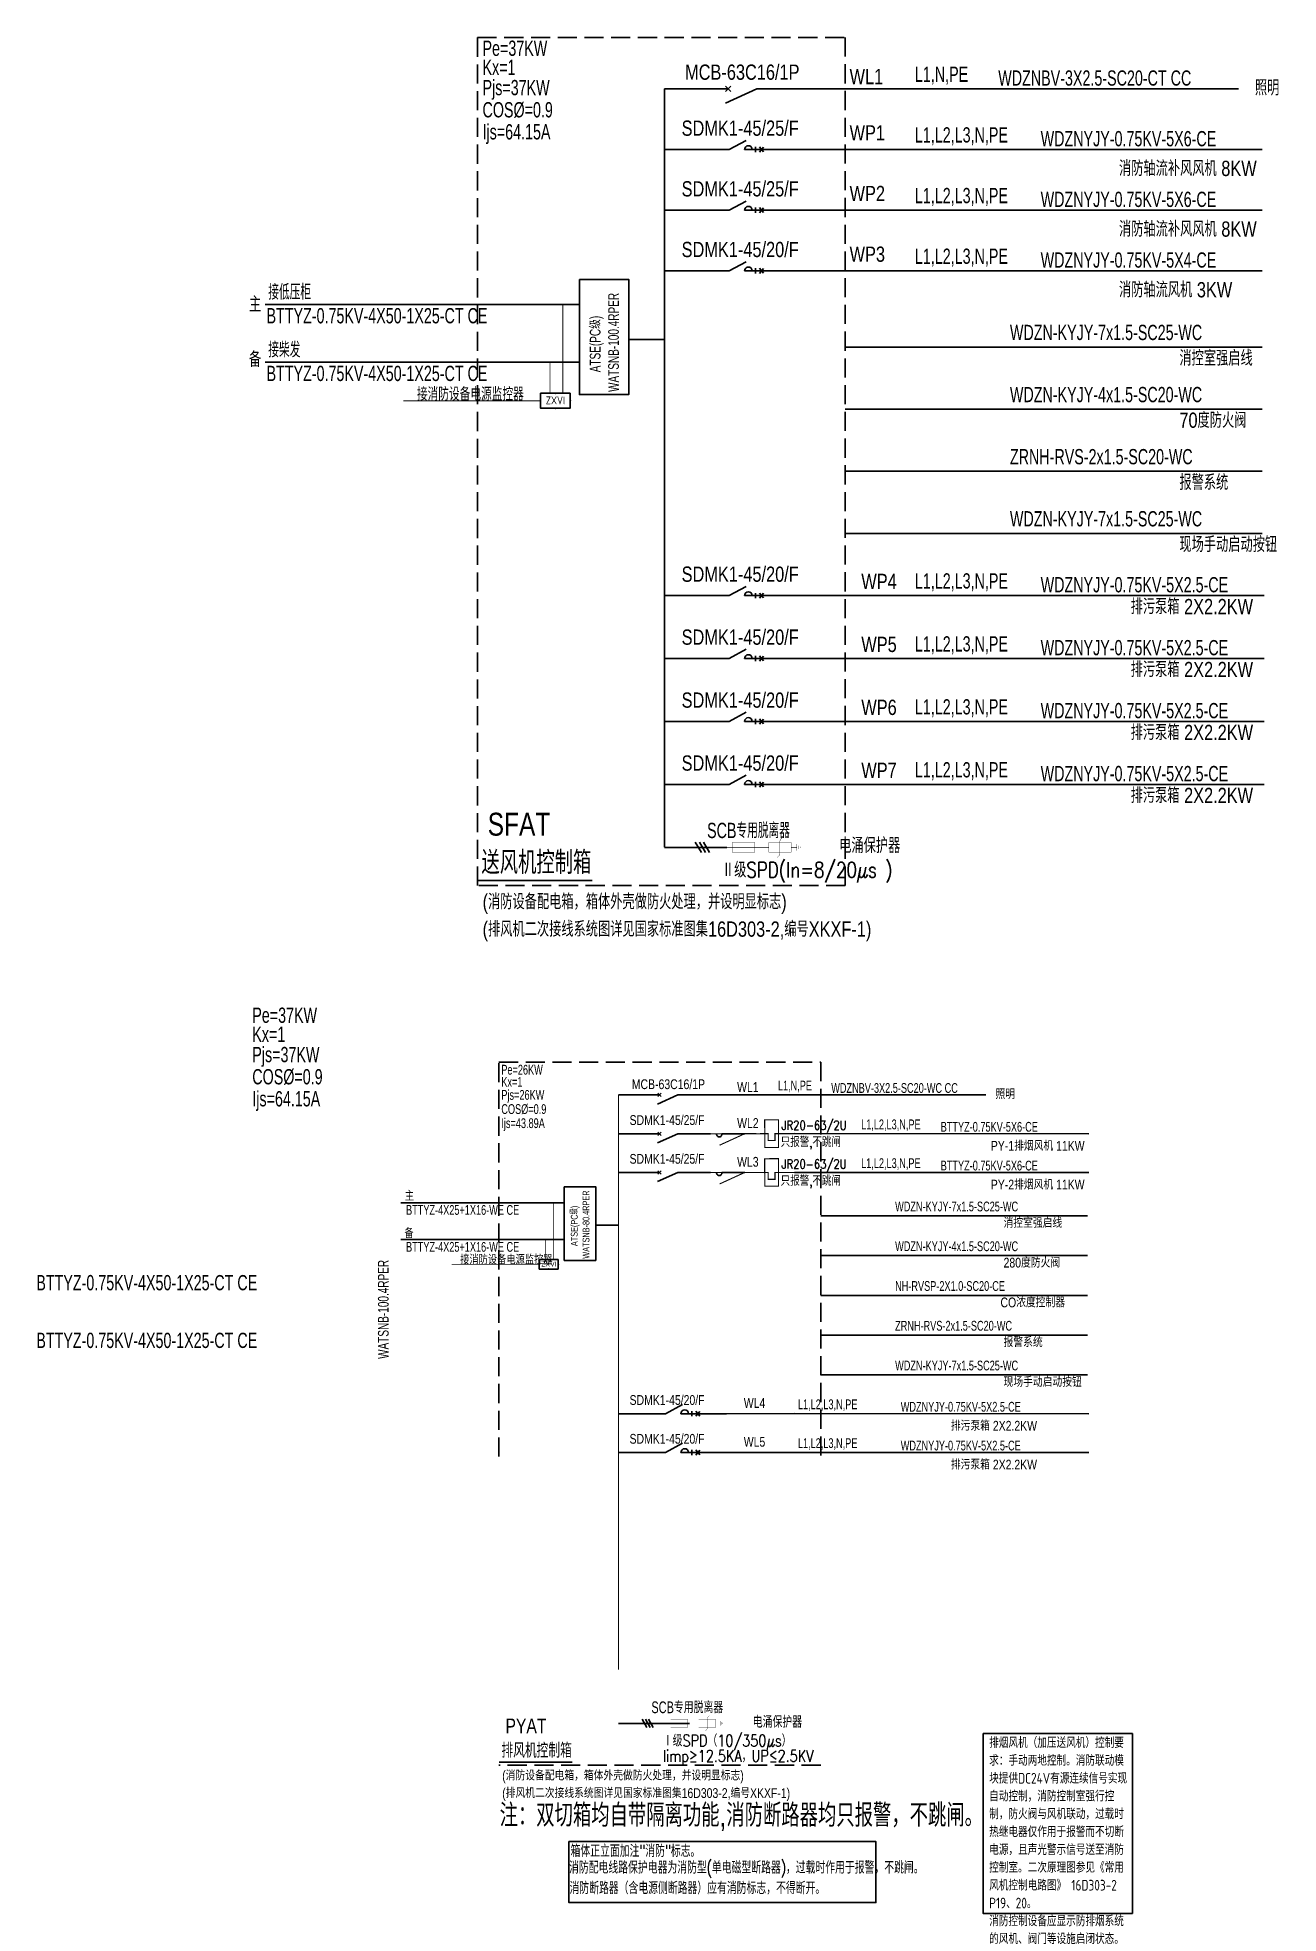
# Model space of a CAD drawing. Extents: x -9422388 to 15610651, y -1992469 to 953794.
# Drawn here: x 1755480 to 1787981, y -1173493 to -1124380 of the extents above; entities that cross this region are included whole.
import ezdxf
from ezdxf.enums import TextEntityAlignment as Align

# ---------------------------------------------------------------- set-up
doc = ezdxf.new("R2010")
doc.units = 0
doc.header["$LTSCALE"] = 1000
doc.linetypes.add('DASH', pattern=[0.35, 0.25, -0.1])
doc.linetypes.add('DOTE', pattern=[2.42, 2, -0.2, 0.02, -0.2])
for name, color, linetype in [('A-ANNO-IDEN-TEXT', 3, 'Continuous'), ('ABDE_SYS', 7, 'Continuous'), ('D_E_Text（强电文字）', 51, 'Continuous'), ('D_E_Wire（强电线缆）', 10, 'Continuous'), ('DX1', 2, 'Continuous'), ('ELEMENT', 3, 'Continuous'), ('EQUIP-消防', 3, 'Continuous'), ('S_WSD_NOTE（给排水文字说明）', 210, 'Continuous'), ('SIG_TEXT', 7, 'Continuous'), ('TEL_TEXT', 7, 'Continuous'), ('WIRE-消防', 5, 'DOTE'), ('漏电断路器', 1, 'Continuous'), ('电气系统图', 6, 'Continuous'), ('系统图字', 2, 'Continuous'), ('系统图线2', 3, 'Continuous'), ('虚线6', 1, 'Continuous')]:
    doc.layers.add(name, color=color, linetype=linetype)
doc.styles.add('7-1$0$HZ', font='xcsg.shx', dxfattribs={"width": 0.8, "bigfont": 'hztxt.shx'})
doc.styles.add('_HZTXT', font='SIMPLEX', dxfattribs={"width": 0.8, "bigfont": 'HZTXT'})
doc.styles.add('_TEL_DIM', font='SIMPLEX', dxfattribs={"width": 0.8, "height": 3.5, "bigfont": 'HZTXT'})
doc.styles.add('HZ1', font='gbenor.shx', dxfattribs={"width": 0.9, "bigfont": 'gbcbig.shx'})
doc.styles.add('HZTXT', font='romans.shx', dxfattribs={"width": 0.7, "bigfont": 'hztxt.shx'})
doc.styles.get("Standard").update_dxf_attribs({"font": 'gbenor.shx', "bigfont": 'gbcbig.shx'})
doc.styles.add('ZSDZ', font='XCSG.SHX', dxfattribs={"width": 0.8, "height": 3.5, "bigfont": 'HZTXT.SHX'})
doc.styles.add('仿宋', font='txt1.shx', dxfattribs={"width": 0.8, "bigfont": 'fs.shx'})
doc.styles.add('电气', font='_hysz.shx', dxfattribs={"width": 0.7, "bigfont": '_hyfs.shx'})

msp = doc.modelspace()

# ---------------------------------------------------------------- texts
at = {"layer": 'ABDE_SYS', "color": 2, "linetype": 'Continuous', "insert": (1780404.29799, -1168878.41733), "char_height": 280, "width": 3678.3601459, "attachment_point": 1, "style": 'HZ1'}
msp.add_mtext('排烟风机（加压送风机）控制要求：手动两地控制。消防联动模块提供DC24V有源连续信号实现自动控制，消防控制室强行控制，防火阀与风机联动，过载时热继电器仅作用于报警而不切断电源，且声光警示信号送至消防控制室。二次原理图参见《常用风机控制电路图》 16D303-2 P19、20。\\P{\\C6;消防控制设备应显示防排烟系统的风机、阀门等设施启闭状态。}', dxfattribs=at)
at = {"layer": 'D_E_Text（强电文字）', "style": '电气', "width": 0.7}
for s, height, p in [('WATSNB-100.4RPER', 280, (1770705.99273, -1133658.82965)), ('ATSE(PC级)', 280, (1770224.88693, -1133143.43073)), ('WATSNB-80.4RPER', 179.2, (1769935.19664, -1156351.2906)), ('ATSE(PC级)', 179.2, (1769627.28892, -1156021.43529)), ('WATSNB-100.4RPER', 280, (1764676.87581, -1158973.62999))]:
    msp.add_text(s, height=height, rotation=90, dxfattribs=at).set_placement(p)
at = {"layer": 'DX1', "style": '7-1$0$HZ', "width": 0.7}
for s, height, p in [('Pe=37KW', 400.000036, (1767134.93162, -1124861.01424)), ('Kx=1', 400.000036, (1767134.93162, -1125359.3004)), ('L1,N,PE', 400.000059, (1778459.59976, -1125540.91298)), ('Pjs=37KW', 400.000036, (1767134.93162, -1125890.82908)), ('Ijs=64.15A', 400.000036, (1767134.93162, -1127048.62087)), ('L1,L2,L3,N,PE', 400.0000595, (1778459.59976, -1127129.13348)), ('L1,L2,L3,N,PE', 400.0000595, (1778459.59976, -1128717.35397)), ('L1,L2,L3,N,PE', 400.0000595, (1778459.59976, -1130305.57446)), ('接低压柜', 400.000036, (1761524.73425, -1131244.04727)), ('BTTYZ-0.75KV-4X50-1X25-CT CE', 400.0000357, (1761478.88548, -1131863.36418)), ('WDZN-KYJY-7x1.5-SC25-WC', 400.0000595, (1780947.65027, -1132301.377)), ('接柴发', 400.000036, (1761524.73425, -1132754.41254)), ('BTTYZ-0.75KV-4X50-1X25-CT CE', 400.0000357, (1761478.88548, -1133373.72945)), ('WDZN-KYJY-4x1.5-SC20-WC', 400.0000595, (1780947.65027, -1133927.52705)), ('ZRNH-RVS-2x1.5-SC20-WC', 400.0000595, (1780947.65027, -1135553.6771)), ('WDZN-KYJY-7x1.5-SC25-WC', 400.0000595, (1780947.65027, -1137179.82714)), ('L1,L2,L3,N,PE', 400.0000595, (1778459.59976, -1138805.97719)), ('L1,L2,L3,N,PE', 400.0000595, (1778459.59976, -1140454.22695)), ('L1,L2,L3,N,PE', 400.0000595, (1778459.59976, -1142102.47672)), ('L1,L2,L3,N,PE', 400.0000595, (1778459.59976, -1143750.72648)), ('Pe=37KW', 400.000036, (1761105.8147, -1150175.81458)), ('Kx=1', 400.000036, (1761105.8147, -1150674.10074)), ('Pjs=37KW', 400.000036, (1761105.8147, -1151205.62942)), ('Pe=26KW', 256.000023, (1767627.68466, -1151530.83136)), ('Kx=1', 256.000023, (1767627.68466, -1151849.7345)), ('Ijs=64.15A', 400.000036, (1761105.8147, -1152363.42121)), ('Pjs=26KW', 256.000023, (1767627.68466, -1152189.91286)), ('L1,N,PE', 256.000038, (1774871.15246, -1151945.56295)), ('Ijs=43.89A', 256.000023, (1767627.68466, -1152930.89961)), ('L1,L2,L3,N,PE', 256.0000381, (1777050.09628, -1152962.02407)), ('L1,L2,L3,N,PE', 256.0000381, (1777049.7796, -1153976.96716, 0.00073)), ('主', 256.00002, (1765100.66069, -1154835.15151, -12605.39206)), ('BTTYZ-4X25+1X16-WE CE', 256.0000228, (1765132.71219, -1155202.1927)), ('WDZN-KYJY-7x1.5-SC25-WC', 256.0000381, (1777940.74463, -1155111.83458)), ('备', 256.00002, (1765091.30134, -1155809.94274, -12605.39206)), ('BTTYZ-4X25+1X16-WE CE', 256.0000228, (1765132.71063, -1156168.82647)), ('WDZN-KYJY-4x1.5-SC20-WC', 256.0000381, (1777940.74463, -1156152.57061)), ('BTTYZ-0.75KV-4X50-1X25-CT CE', 400.0000357, (1755449.76856, -1157178.16452)), ('NH-RVSP-2X1.0-SC20-CE', 256.0000381, (1777940.74463, -1157193.30664)), ('ZRNH-RVS-2x1.5-SC20-WC', 256.0000381, (1777940.74463, -1158234.04267)), ('BTTYZ-0.75KV-4X50-1X25-CT CE', 400.0000357, (1755449.76856, -1158688.52979)), ('WDZN-KYJY-7x1.5-SC25-WC', 256.0000381, (1777940.74463, -1159274.7787)), ('L1,L2,L3,N,PE', 256.0000381, (1775395.09022, -1160290.924, 0.00015)), ('L1,L2,L3,N,PE', 256.0000381, (1775394.77321, -1161306.91411, 0.00038))]:
    msp.add_text(s, height=height, dxfattribs=at).set_placement(p)
for s, height, rotation, p in [('WDZNBV-3X2.5-SC20-CT CC', 400.0000357, 359.999972679, (1780641.72584, -1125640.47692)), ('COS%%C=0.9', 400.000036, 359.999972679, (1767134.93162, -1126471.73177)), ('WDZNYJY-0.75KV-5X6-CE', 400.0000357, 359.999972679, (1781752.63689, -1127228.69742)), ('WDZNYJY-0.75KV-5X6-CE', 400.0000357, 359.999972679, (1781752.63689, -1128816.91791)), ('WDZNYJY-0.75KV-5X4-CE', 400.0000357, 359.999972679, (1781752.63689, -1130405.13841)), ('WDZNYJY-0.75KV-5X2.5-CE', 400.0000357, 359.999972679, (1781752.63689, -1138905.54113)), ('WDZNYJY-0.75KV-5X2.5-CE', 400.0000357, 359.999972679, (1781752.63689, -1140553.79089)), ('WDZNYJY-0.75KV-5X2.5-CE', 400.0000357, 359.999972679, (1781752.63689, -1142202.04066)), ('WDZNYJY-0.75KV-5X2.5-CE', 400.0000357, 359.999972679, (1781752.63689, -1143850.29042)), ('COS%%C=0.9', 400.000036, 359.999972679, (1761105.8147, -1151786.53211)), ('WDZNBV-3X2.5-SC20-WC CC', 256.0000228, 359.99997268, (1776267.71315, -1152009.28387)), ('COS%%C=0.9', 256.000023, 359.99997268, (1767627.68466, -1152561.69058)), ('BTTYZ-0.75KV-5X6-CE', 256.0000228, 359.99997268, (1779135.29444, -1153025.74499)), ('BTTYZ-0.75KV-5X6-CE', 256.0000228, 359.99997268, (1779134.97775, -1154040.68808, 0.00073)), ('WDZNYJY-0.75KV-5X2.5-CE', 256.0000228, 359.99997268, (1778087.91823, -1160354.64493, 0.00015)), ('WDZNYJY-0.75KV-5X2.5-CE', 256.0000228, 359.99997268, (1778087.60122, -1161370.63503, 0.00038))]:
    msp.add_text(s, height=height, rotation=rotation, dxfattribs=at).set_placement(p)
at = {"layer": 'S_WSD_NOTE（给排水文字说明）', "color": 3, "style": '仿宋', "width": 0.8}
for s, p in [('只报警,不跳闸', (1774943.02176, -1153422.78386, -0.00116)), ('JR20-63/2U', (1774966.63843, -1152977.93678, -0.00116)), ('JR20-63/2U', (1774966.32175, -1153992.87988, -0.00043)), ('只报警,不跳闸', (1774942.70508, -1154437.72696, -0.00043))]:
    msp.add_text(s, height=240, dxfattribs=at).set_placement(p)
at = {"layer": 'SIG_TEXT', "style": '_HZTXT', "width": 0.7}
for s, p in [('箱体正立面加注"消防"标志。', (1769440.73865, -1172014.10791)), ('消防配电线路保护电器为消防型(单电磁型断路器)，过载时作用于报警，不跳闸。', (1769401.27648, -1172449.07794)), ('消防断路器（含电源侧断路器）应有消防标志，不得断开。', (1769412.32554, -1172986.76955))]:
    msp.add_text(s, height=320, dxfattribs=at).set_placement(p)
at = {"layer": 'TEL_TEXT', "style": '_TEL_DIM', "width": 0.8}
for height, p in [(350, (1765416.45854, -1133890.01996)), (224, (1766549.89475, -1156499.2524))]:
    msp.add_text('接消防设备电源监控器', height=height, dxfattribs=at).set_placement(p)
at = {"layer": '电气系统图', "color": 2, "style": 'ZSDZ', "width": 0.8}
for s, height, p in [('MCB-63C16/1P', 400, (1772439.92082, -1125486.81339, -57182.51426)), ('WL1', 400, (1776748.44856, -1125601.71897, -57182.51426)), ('照明', 400, (1787363.88137, -1125894.64689)), ('SDMK1-45/25/F', 400, (1772349.16026, -1126952.87632, -57182.51426)), ('WP1', 400, (1776748.44856, -1127075.03408, -57182.51426)), ('消防轴流补风风机 8KW', 400, (1783803.64942, -1128006.41678)), ('SDMK1-45/25/F', 400, (1772349.16026, -1128541.09682, -57182.51426)), ('WP2', 400, (1776748.44856, -1128663.25458, -57182.51426)), ('消防轴流补风风机 8KW', 400, (1783803.64942, -1129594.63727)), ('SDMK1-45/20/F', 400, (1772349.16026, -1130129.31731, -57182.51426)), ('WP3', 400, (1776748.44856, -1130251.47507, -57182.51426)), ('消防轴流风机 3KW', 400, (1783803.64942, -1131182.85777)), ('主', 400, (1761019.66091, -1131565.0182, -12605.39206)), ('消控室强启线', 400, (1785385.48365, -1132972.85568)), ('备', 400, (1761019.66091, -1133006.60001, -12605.39206)), ('70度防火阀', 400, (1785385.48365, -1134599.00573)), ('报警系统', 400, (1785385.48365, -1136225.15577)), ('现场手动启动按钮', 400, (1785385.48365, -1137851.30582)), ('SDMK1-45/20/F', 400, (1772349.16026, -1138629.72004, -57182.51426)), ('WP4', 400, (1777055.40634, -1138820.08372, -57182.51426)), ('排污泵箱 2X2.2KW', 400, (1784108.51114, -1139477.45587)), ('SDMK1-45/20/F', 400, (1772349.16026, -1140277.9698, -57182.51426)), ('WP5', 400, (1777055.40634, -1140468.33349, -57182.51426)), ('排污泵箱 2X2.2KW', 400, (1784108.51114, -1141125.70563)), ('SDMK1-45/20/F', 400, (1772349.16026, -1141926.21956, -57182.51426)), ('WP6', 400, (1777055.40634, -1142116.58325, -57182.51426)), ('排污泵箱 2X2.2KW', 400, (1784108.51114, -1142773.95539)), ('SDMK1-45/20/F', 400, (1772349.16026, -1143574.46933, -57182.51426)), ('WP7', 400, (1777055.40634, -1143764.83301, -57182.51426)), ('排污泵箱 2X2.2KW', 400, (1784108.51114, -1144422.20516)), ('(消防设备配电箱，箱体外壳做防火处理，并设明显标志)', 400, (1767136.93563, -1147203.2145)), ('(排风机二次接线系统图详见国家标准图集16D303-2,编号XKXF-1)', 400, (1767136.93563, -1147921.03015)), ('MCB-63C16/1P', 256, (1771044.91061, -1151910.93921, -36596.80912)), ('WL1', 256, (1773802.36837, -1151984.47878, -36596.80912)), ('照明', 256, (1780569.89269, -1152171.95265)), ('SDMK1-45/25/F', 256, (1770986.82385, -1152849.21949, -36596.80912)), ('WL2', 256, (1773802.36837, -1152927.40045, -36596.80912)), ('SDMK1-45/25/F', 256, (1770986.50717, -1153864.16258, -36596.80839)), ('PY-1排烟风机 11KW', 256, (1780447.94245, -1153523.48538)), ('WL3', 256, (1773802.05169, -1153942.34355, -36596.80839)), ('PY-2排烟风机 11KW', 256, (1780447.62577, -1154538.42847, 0.00073)), ('消控室强启线', 256, (1780780.958, -1155541.58093)), ('280度防火阀', 256, (1780780.958, -1156582.31696)), ('CO浓度控制器', 256, (1780699.99023, -1157623.05299)), ('报警系统', 256, (1780780.958, -1158663.78902)), ('现场手动启动按钮', 256, (1780780.95799, -1159704.52505)), ('SDMK1-45/20/F', 256, (1770986.50717, -1160178.11943, -36596.80897)), ('WL4', 256, (1773977.80216, -1160256.30039, -36596.80897)), ('SDMK1-45/20/F', 256, (1770986.19016, -1161194.10953, -36596.80875)), ('排污泵箱 2X2.2KW', 256, (1779400.56624, -1160852.38532, 0.00015)), ('WL5', 256, (1773977.48515, -1161272.2905, -36596.80875)), ('排污泵箱 2X2.2KW', 256, (1779400.24924, -1161868.37543, 0.00038)), ('(消防设备配电箱，箱体外壳做防火处理，并设明显标志)', 256, (1767651.00009, -1170008.79279)), ('(排风机二次接线系统图详见国家标准图集16D303-2,编号XKXF-1)', 256, (1767651.00009, -1170468.1948))]:
    msp.add_text(s, height=height, dxfattribs=at).set_placement(p)
at = {"layer": '电气系统图', "color": 4, "style": 'ZSDZ', "width": 0.8}
for s, height, p in [('SFAT', 600, (1767270.3367, -1145275.96032)), ('送风机控制箱', 600, (1767105.40899, -1146279.49702)), ('PYAT', 384, (1767736.37677, -1168773.57494)), ('排风机控制箱', 384, (1767630.82304, -1169415.83843)), ('注：双切箱均自带隔离功能,消防断路器均只报警，不跳闸。', 600, (1767582.19581, -1171221.38119))]:
    msp.add_text(s, height=height, dxfattribs=at).set_placement(p)
at = {"layer": '电气系统图', "color": 3, "style": '7-1$0$HZ', "width": 0.7}
for height, rotation, p in [(400.000036, 359.999972679, (1773015.91111, -1145339.12435)), (307.200027, 359.99997268, (1771556.52, -1168248.50465))]:
    msp.add_text('SCB专用脱离器', height=height, rotation=rotation, dxfattribs=at).set_placement(p)
at = {"layer": '系统图字', "style": 'HZTXT', "width": 0.8}
for s, height, p in [('电涌保护器', 400, (1776475.67309, -1145731.67106)), ('Ⅱ级SPD(In=8/20μs )', 400, (1773406.34697, -1146370.92695)), ('电涌保护器', 307.2, (1774213.61721, -1168630.0466)), ('Ⅰ级SPD（10/350μs）', 307.2, (1771856.37475, -1169120.99513)), ('limp≥12.5KA，UP≤2.5KV', 307.2, (1771856.37475, -1169522.36533))]:
    msp.add_text(s, height=height, dxfattribs=at).set_placement(p)

# ---------------------------------------------------------------- blocks, each defined once
blk = doc.blocks.new('$equip$00002780')
for p, q in [((0.65, 0.65), (-0.65, 0.65)), ((-0.65, 0.65), (-0.65, 0)), ((-0.65, 0), (0.65, 0)), ((0.65, 0), (0.65, 0.65))]:
    blk.add_line(p, q)
at = {"const_width": 0.0333}
blk.add_lwpolyline([(-0.65, 0.65), (-0.65, 0), (0.65, 0), (0.65, 0.65), (-0.65, 0.65), (-0.65, 0)], dxfattribs=at)
for p in [(-0.65, 0.325), (0, 0.65), (0, 0), (0.65, 0.325)]:
    blk.add_point(p)
at = {"color": 7}
blk.add_attdef('$TEXT$', text='', height=0.34, dxfattribs=at).set_placement((0.006, 0.343), align=Align.MIDDLE_CENTER)
at = {"color": 7, "flags": 1}
for tag, height, p in [('A', 0.00002, (0, 0)), ('B', 0.4, (0.905, 0.246))]:
    blk.add_attdef(tag, text='', height=height, dxfattribs=at).set_placement(p, align=Align.MIDDLE_CENTER)
blk = doc.blocks.new('M_M7')
for p, q in [((-0.25, -0.2), (0, -0.75)), ((-0.047, -0.297), (0.047, -0.203)), ((-0.047, -0.203), (0.047, -0.297))]:
    blk.add_line(p, q)
for points in [[(0, 0), (0, -0.25)], [(0, -0.75), (0, -1)]]:
    blk.add_lwpolyline(points)
at = {"width": 0.8, "flags": 9}
blk.add_attdef('S', (0.25, -0.5), '', height=0.2, dxfattribs=at)
blk = doc.blocks.new('$element$00000585')
at = {"const_width": 0.0233}
for points in [[(0, 0), (0, -0.425), (-0.15, -0.425), (-0.15, -0.575), (0, -0.575), (0, -1)], [(-0.3, -0.35), (0.3, -0.35), (0.3, -0.65), (-0.3, -0.65), (-0.3, -0.35)]]:
    blk.add_lwpolyline(points, dxfattribs=at)
at = {"flags": 9}
blk.add_attdef('S', (0, 0), '', height=0.00000667, dxfattribs=at)
blk = doc.blocks.new('$element$00000577')
at = {"const_width": 0.0233}
for points in [[(0, 0), (0, -0.25)], [(-0.25, -0.2), (0, -0.75), (0, -1)]]:
    blk.add_lwpolyline(points, dxfattribs=at)
blk.add_arc((-0.008, -0.192), 0.0589, 81.8699, 278.1301)
at = {"flags": 9}
blk.add_attdef('S', (0, 0), '', height=0.00000667, dxfattribs=at)
blk = doc.blocks.new('EWFWGGRG')
at = {"layer": '电气系统图', "color": 3}
for p, q in [((28200, -306972), (28640, -306732)), ((28885, -306906), (28885, -307040)), ((29098, -306911), (28992, -307040)), ((28996, -306906), (29094, -307035)), ((28200, -306972), (27800, -306972)), ((29798, -306972), (28600, -306972))]:
    blk.add_line(p, q, dxfattribs=at)
blk.add_arc((28702, -306972), 100, 0, 180, dxfattribs=at)

# ---------------------------------------------------------------- linework, layer by layer
at = {"color": 4, "ltscale": 1.5}
for points, const_width in [([(1773530.07648, -1145581.61037), (1774103.27583, -1145581.61037)], 10), ([(1774629.98528, -1145581.61037), (1774103.27583, -1145581.61037)], 10), ([(1775220.65306, -1145581.47631), (1775366.4452, -1145581.47631)], 10), ([(1775366.48579, -1145665.61037), (1775366.48579, -1145497.61037)], 10), ([(1775408.48579, -1145623.6774), (1775408.48579, -1145539.54334)], 10), ([(1775450.44373, -1145602.40327), (1775450.44373, -1145560.33624)], 10), ([(1771951.39901, -1168514.79999), (1772391.61611, -1168514.79999)], 7.68), ([(1772796.12897, -1168514.79999), (1772391.61611, -1168514.79999)], 7.68), ([(1773249.76182, -1168514.69703), (1773361.73019, -1168514.69703)], 7.68), ([(1773361.76136, -1168579.31199), (1773361.76136, -1168450.28799)], 7.68), ([(1773394.01736, -1168547.10747), (1773394.01736, -1168482.49251)], 7.68), ([(1773426.24106, -1168530.76894), (1773426.24106, -1168498.46146)], 7.68)]:
    msp.add_lwpolyline(points, dxfattribs=dict(at, const_width=const_width))
for points, const_width in [([(1773674.97098, -1145707.61037), (1773674.97098, -1145455.61037), (1774262.97098, -1145455.61037), (1774262.97098, -1145707.61037)], 10), ([(1774629.98528, -1145707.61037), (1774629.98528, -1145455.61037), (1775217.98528, -1145455.61037), (1775217.98528, -1145707.61037)], 10), ([(1772062.67799, -1168611.56799), (1772062.67799, -1168418.03199), (1772514.26199, -1168418.03199), (1772514.26199, -1168611.56799)], 7.68), ([(1772796.12897, -1168611.56799), (1772796.12897, -1168418.03199), (1773247.71297, -1168418.03199), (1773247.71297, -1168611.56799)], 7.68)]:
    msp.add_lwpolyline(points, close=True, dxfattribs=dict(at, const_width=const_width))
for points, const_width in [([(1774851.5713, -1145847.46798), (1774894.69596, -1145804.34332, 0.1989123673), (1774923.98528, -1145733.63264), (1774923.98528, -1145429.47989, -0.1984321636), (1774953.14406, -1145358.89999), (1774996.39926, -1145315.48463)], 10), ([(1772966.30703, -1168718.97864), (1772999.42677, -1168685.8589, 0.1989123673), (1773021.92097, -1168631.5531), (1773021.92097, -1168397.96378, -0.1984321636), (1773044.31491, -1168343.75843), (1773077.53491, -1168310.41543)], 7.68)]:
    msp.add_lwpolyline(points, format="xyb", dxfattribs=dict(at, const_width=const_width))
at = {"layer": 'A-ANNO-IDEN-TEXT', "color": 6}
msp.add_lwpolyline([(1780245.74774, -1168784.18407), (1784153.26537, -1168784.18407), (1784153.26537, -1173492.66756), (1780245.74774, -1173492.66756)], close=True, dxfattribs=at)
at = {"layer": 'D_E_Wire（强电线缆）', "color": 3}
for points in [[(1769672.63539, -1130711.74326), (1770963.99032, -1130711.74326), (1770963.99032, -1133726.35099), (1769672.63539, -1133726.35099)], [(1769273.84794, -1154465.15531), (1770100.31509, -1154465.15531), (1770100.31509, -1156394.50426), (1769273.84794, -1156394.50426)]]:
    msp.add_lwpolyline(points, close=True, dxfattribs=at)
at = {"layer": 'DX1', "color": 3}
for p, q in [((1761445.72854, -1131367.27812), (1769672.63539, -1131367.27812)), ((1761447.04309, -1132877.64339), (1769672.63539, -1132877.64339)), ((1764993.44312, -1154884.69762), (1769273.84794, -1154884.69762)), ((1764993.44312, -1155851.33139), (1769273.84794, -1155851.33139))]:
    msp.add_line(p, q, dxfattribs=at)
at = {"layer": 'ELEMENT'}
for p, q in [((1772488.417, -1152062.45106), (1780318.4069, -1152062.45123)), ((1775305.32693, -1153076.50792, 0.00116), (1783011.3556, -1153078.91235)), ((1775305.01025, -1154091.45101, 0.00189), (1783011.03891, -1154093.85544, 0.00073)), ((1775305.01025, -1160405.40786, 0.00131), (1783011.03891, -1160407.81228, 0.00015)), ((1775304.69324, -1161421.39796, 0.00154), (1783010.72191, -1161423.80239, 0.00038))]:
    msp.add_line(p, q, dxfattribs=at)
for points in [[(1773104.54413, -1153078.91234), (1772488.417, -1153078.91217)], [(1773404.54363, -1153078.36588), (1774004.54263, -1153077.27296)]]:
    msp.add_lwpolyline(points, dxfattribs=at)
for points, elevation in [([(1773104.22745, -1154093.85544), (1772488.10032, -1154093.85526)], 0.00073), ([(1773404.22695, -1154093.30898), (1774004.22595, -1154092.21606)], 0.00073), ([(1775305.01025, -1160405.40786), (1772488.10032, -1160407.81211)], 0.00015), ([(1775304.69324, -1161421.39796), (1772487.78331, -1161423.80222)], 0.00038)]:
    msp.add_lwpolyline(points, dxfattribs=dict(at, elevation=elevation))
at = {"layer": 'TEL_TEXT'}
msp.add_lwpolyline([(1769396.23745, -1171608.89524), (1777436.45654, -1171608.89524), (1777436.45654, -1173206.5096), (1769396.23745, -1173206.5096)], close=True, dxfattribs=at)
at = {"layer": 'WIRE-消防', "linetype": 'Continuous'}
for points, const_width in [([(1769240.20217, -1133695.01996), (1769240.20217, -1131367.27812)], 25), ([(1768902.71084, -1133695.01996), (1768902.71084, -1132877.64339)], 25), ([(1768651.02419, -1133890.01996), (1765061.71386, -1133890.01996)], 25), ([(1768997.09068, -1156374.4524), (1768997.09068, -1154884.69762)], 16), ([(1768781.09622, -1156374.4524), (1768781.09622, -1155851.33139)], 16), ([(1768620.01677, -1156499.2524), (1766322.85816, -1156499.2524)], 16)]:
    msp.add_lwpolyline(points, dxfattribs=dict(at, const_width=const_width))
at = {"layer": '漏电断路器'}
for p, q in [((1772708.2199, -1145444.04202), (1772867.07454, -1145719.18633)), ((1772813.2199, -1145444.04202), (1772972.07454, -1145719.18633)), ((1772918.2199, -1145444.04202), (1773077.07454, -1145719.18633)), ((1771320.21316, -1168409.14751), (1771442.21352, -1168620.45833)), ((1771400.85316, -1168409.14751), (1771522.85352, -1168620.45833)), ((1771481.49316, -1168409.14751), (1771603.49352, -1168620.45833))]:
    msp.add_line(p, q, dxfattribs=at)
at = {"layer": '电气系统图', "color": 3}
for p, q in [((1772215.06901, -1125723.55092), (1771898.91416, -1125723.55092)), ((1773195.39955, -1125723.55092), (1772215.06901, -1125723.55092)), ((1774695.39955, -1125723.55092), (1786929.75877, -1125723.55092)), ((1772215.06901, -1127311.77141), (1771898.91416, -1127311.77141)), ((1773195.39955, -1127311.77141), (1772215.06901, -1127311.77141)), ((1774695.39955, -1127311.77141), (1787557.26242, -1127311.77141)), ((1772215.06901, -1128899.9919), (1771898.91416, -1128899.9919)), ((1773195.39955, -1128899.9919), (1772215.06901, -1128899.9919)), ((1774695.39955, -1128899.9919), (1787557.26242, -1128899.99191)), ((1772215.06901, -1130488.2124), (1771898.91416, -1130488.2124)), ((1773195.39955, -1130488.2124), (1772215.06901, -1130488.2124)), ((1774695.39955, -1130488.2124), (1787557.26242, -1130488.2124)), ((1771898.91416, -1132281.83287), (1770963.99032, -1132281.83287)), ((1787549.04326, -1132484.01494), (1776635.5785, -1132484.01494)), ((1787549.04326, -1134110.16498), (1776635.5785, -1134110.16498)), ((1787549.04326, -1135736.31503), (1776635.5785, -1135736.31503)), ((1787549.04326, -1137362.46508), (1776635.5785, -1137362.46508)), ((1772215.06901, -1138988.61513), (1771898.91416, -1138988.61513)), ((1773195.39955, -1138988.61513), (1772215.06901, -1138988.61513)), ((1774695.39955, -1138988.61513), (1787606.76957, -1138988.61513)), ((1772215.06901, -1140636.86489), (1771898.91416, -1140636.86489)), ((1773195.39955, -1140636.86489), (1772215.06901, -1140636.86489)), ((1774695.39955, -1140636.86489), (1787606.76957, -1140636.86489)), ((1772215.06901, -1142285.11465), (1771898.91416, -1142285.11465)), ((1773195.39955, -1142285.11465), (1772215.06901, -1142285.11465)), ((1774695.39955, -1142285.11465), (1787606.76957, -1142285.11465)), ((1772215.06901, -1143933.36441), (1771898.91416, -1143933.36441)), ((1773195.39955, -1143933.36441), (1772215.06901, -1143933.36441)), ((1774695.39955, -1143933.36441), (1787606.76957, -1143933.36441)), ((1770901.00545, -1152062.45123), (1770698.66635, -1152062.45123)), ((1771528.417, -1152062.45123), (1770901.00545, -1152062.45123)), ((1770901.00545, -1153078.91234), (1770698.66635, -1153078.91234)), ((1771528.417, -1153078.91234), (1770901.00545, -1153078.91234)), ((1770900.68877, -1154093.85544, 0.00073), (1770698.34967, -1154093.85544, 0.00073)), ((1771528.10032, -1154093.85544, 0.00073), (1770900.68877, -1154093.85544, 0.00073)), ((1770698.66635, -1155470.01266), (1770100.31509, -1155470.01266)), ((1782977.69015, -1155228.72286), (1775993.07271, -1155228.72286)), ((1782977.69015, -1156269.45889), (1775993.07271, -1156269.45889)), ((1782977.69015, -1157310.19492), (1775993.07271, -1157310.19492)), ((1782977.69015, -1158350.93095), (1775993.07271, -1158350.93095)), ((1782977.69015, -1159391.66698), (1775993.07271, -1159391.66698)), ((1770900.68877, -1160407.81228, 0.00015), (1770698.34967, -1160407.81228, 0.00015)), ((1771528.10032, -1160407.81228, 0.00015), (1770900.68877, -1160407.81228, 0.00015)), ((1770900.37176, -1161423.80239, 0.00038), (1770698.03266, -1161423.80239, 0.00038)), ((1771527.78331, -1161423.80239, 0.00038), (1770900.37176, -1161423.80239, 0.00038)), ((1772558.36679, -1168514.80292), (1770698.66635, -1168514.80292))]:
    msp.add_line(p, q, dxfattribs=at)
at = {"layer": '电气系统图', "color": 4}
for p, q in [((1767016.36839, -1146453.61012), (1770004.89544, -1146453.61013)), ((1767573.83705, -1169527.27081), (1769486.49437, -1169527.27081))]:
    msp.add_line(p, q, dxfattribs=at)
at = {"layer": '电气系统图', "color": 3}
for points, const_width in [([(1771898.91416, -1145581.61418), (1771898.91416, -1125723.55092)], 40), ([(1770698.66635, -1167108.45388), (1770698.66635, -1152062.45123)], 25.6)]:
    msp.add_lwpolyline(points, dxfattribs=dict(at, const_width=const_width))
at = {"layer": '系统图线2'}
msp.add_line((1771898.91416, -1145581.61418), (1773530.08148, -1145581.61418), dxfattribs=at)
at = {"layer": '虚线6', "linetype": 'DASH', "ltscale": 2}
for p, q in [((1767004.65689, -1124380.31012), (1776635.57851, -1124380.31013)), ((1767004.65689, -1146583.33808), (1767004.65689, -1124380.31013)), ((1776635.57851, -1124380.31013), (1776635.5785, -1146583.33808)), ((1776635.5785, -1146583.33808), (1767004.65689, -1146583.33808)), ((1767566.34169, -1161529.67196), (1767566.3417, -1151202.77712)), ((1767566.3417, -1151202.77712), (1775993.07271, -1151202.77712)), ((1775993.07271, -1151202.77712), (1775993.07271, -1161529.67196)), ((1775993.07271, -1169612.07188), (1767566.34169, -1169612.07187))]:
    msp.add_line(p, q, dxfattribs=at)

# ---------------------------------------------------------------- block references
at = {"layer": 'ELEMENT'}
for name, p, xscale, yscale, zscale, rotation in [('M_M7', (1773195.39955, -1125723.55092), 1500.000000000024, 1500.000000000024, 1500.000000000024, 90.00001024528366), ('M_M7', (1771528.417, -1152062.45123), 960.0000000000153, 960.0000000000153, 960.0000000000153, 90.00001024528366), ('M_M7', (1771528.417, -1153078.91234), 960.0000000000153, 960.0000000000153, 960.0000000000153, 90.00001024528366), ('$element$00000577', (1773104.54413, -1153078.91234), 1200, 1200, 1200, 90.10436631794904), ('$element$00000585', (1774105.32892, -1153078.69376, 0.00116), 1200, 1200, 1200, 90.10436630134211), ('M_M7', (1771528.10032, -1154093.85544, 0.00073), 960.0000000000153, 960.0000000000153, 960.0000000000153, 90.00001024528366), ('$element$00000577', (1773104.22745, -1154093.85544, 0.00073), 1200, 1200, 1200, 90.10436631794904), ('$element$00000585', (1774105.01224, -1154093.63685, 0.00189), 1200, 1200, 1200, 90.10436630134211)]:
    msp.add_blockref(name, p, dxfattribs=dict(at, xscale=xscale, yscale=yscale, zscale=zscale, rotation=rotation))
at = {"layer": 'EQUIP-消防'}
for p, xscale, yscale, zscale in [((1769041.02419, -1134085.01996), 600, 600, 600), ((1768869.61677, -1156624.0524), 384, 384, 384)]:
    msp.add_blockref('$equip$00002780', p, dxfattribs=dict(at, xscale=xscale, yscale=yscale, zscale=zscale)).add_auto_attribs({'$TEXT$': 'ZXVI'})
at = {"layer": '电气系统图'}
for p in [(1745395.61322, -820340.06449), (1745395.61322, -821928.28499), (1745395.61322, -823516.50548), (1745395.61322, -832016.90821), (1745395.61322, -833665.15797), (1745395.61322, -835313.40773), (1745395.61322, -836961.6575), (1743728.31399, -853436.10537, 0.00015), (1743727.99698, -854452.09547, 0.00038)]:
    msp.add_blockref('EWFWGGRG', p, dxfattribs=at)

msp.set_redraw_order([(e.dxf.handle, doc.entitydb.next_handle()) for e in msp.query("TEXT MTEXT ATTDEF DIMENSION ARC_DIMENSION")])  # texts and dimensions are drawn at this point

doc.saveas('drawing.dxf')
